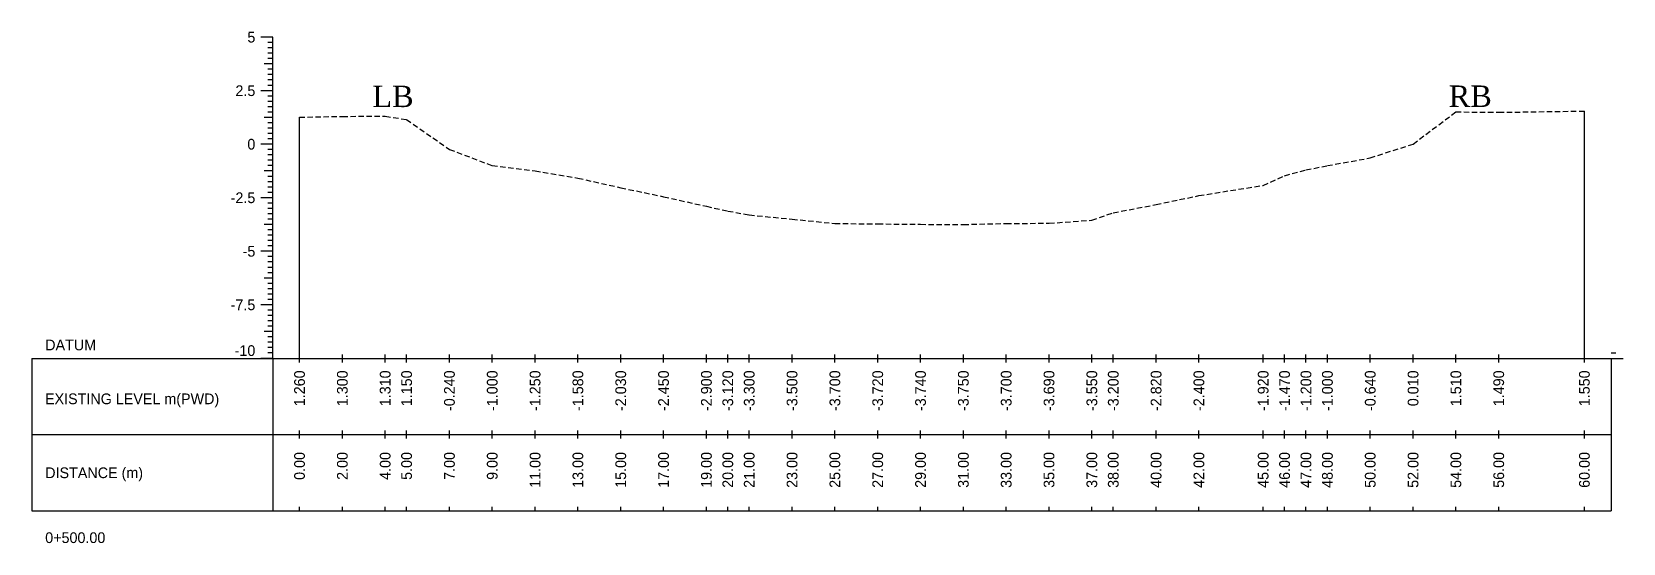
# Model space of a CAD drawing. Header units: inches. Extents: x 6579 to 9220, y -2276 to -1013.
# Drawn here: x 7030.2 to 7104.5, y -1244.5 to -1220.6 of the extents above; entities that cross this region are included whole.
import ezdxf
from ezdxf.enums import TextEntityAlignment as Align

# ---------------------------------------------------------------- set-up
doc = ezdxf.new("R2010")
doc.units = ezdxf.units.IN
doc.header["$MEASUREMENT"] = 0
doc.linetypes.add('HIDDEN', pattern=[0.375, 0.25, -0.125])
doc.layers.add('CS_Drawing', color=7, linetype='Continuous')
doc.layers.add('GL', color=3, linetype='HIDDEN')
doc.styles.add('romans', font='romans.shx')

msp = doc.modelspace()

# ---------------------------------------------------------------- texts
at = {"char_height": 1, "width": 263.40586, "attachment_point": 1, "style": 'romans'}
for s, insert in [('{\\fTimes New Roman|b0|i0|c0|p18;LB}', (7046.099, -1223.16)), ('{\\fTimes New Roman|b0|i0|c0|p18;RB}', (7096.363, -1223.15))]:
    msp.add_mtext(s, dxfattribs=dict(at, insert=insert))
at = {"layer": 'CS_Drawing'}
for s, p in [('5', (7040.637, -1220.894)), ('2.5', (7040.637, -1223.394)), ('0', (7040.637, -1225.894)), ('-2.5', (7040.637, -1228.394)), ('-5', (7040.637, -1230.894)), ('-7.5', (7040.637, -1233.394))]:
    msp.add_text(s, height=0.5, dxfattribs=at).set_placement(p, align=Align.MIDDLE_RIGHT)
for s, p in [('DATUM', (7030.825, -1235.269)), ('EXISTING LEVEL m(PWD)', (7030.815, -1237.785)), ('DISTANCE (m)', (7030.825, -1241.238)), ('0+500.00', (7030.825, -1244.269))]:
    msp.add_text(s, height=0.5, dxfattribs=at).set_placement(p, align=Align.MIDDLE_LEFT)
msp.add_text('-10', height=0.5, dxfattribs=at).set_placement((7040.637, -1235.782), align=Align.RIGHT)
for s, p in [('1.260', (7042.7, -1236.457)), ('1.300', (7044.7, -1236.457)), ('1.310', (7046.7, -1236.457)), ('1.150', (7047.7, -1236.457)), ('-0.240', (7049.7, -1236.457)), ('-1.000', (7051.7, -1236.457)), ('-1.250', (7053.7, -1236.457)), ('-1.580', (7055.7, -1236.457)), ('-2.030', (7057.7, -1236.457)), ('-2.450', (7059.7, -1236.457)), ('-2.900', (7061.7, -1236.457)), ('-3.120', (7062.7, -1236.457)), ('-3.300', (7063.7, -1236.457)), ('-3.500', (7065.7, -1236.457)), ('-3.700', (7067.7, -1236.457)), ('-3.720', (7069.7, -1236.457)), ('-3.740', (7071.7, -1236.457)), ('-3.750', (7073.7, -1236.457)), ('-3.700', (7075.7, -1236.457)), ('-3.690', (7077.7, -1236.457)), ('-3.550', (7079.7, -1236.457)), ('-3.200', (7080.7, -1236.457)), ('-2.820', (7082.7, -1236.457)), ('-2.400', (7084.7, -1236.457)), ('-1.920', (7087.7, -1236.457)), ('-1.470', (7088.7, -1236.457)), ('-1.200', (7089.7, -1236.457)), ('-1.000', (7090.7, -1236.457)), ('-0.640', (7092.7, -1236.457)), ('0.010', (7094.7, -1236.457)), ('1.510', (7096.7, -1236.457)), ('1.490', (7098.7, -1236.457)), ('1.550', (7102.7, -1236.457)), ('0.00', (7042.7, -1240.269)), ('2.00', (7044.7, -1240.269)), ('4.00', (7046.7, -1240.269)), ('5.00', (7047.7, -1240.269)), ('7.00', (7049.7, -1240.269)), ('9.00', (7051.7, -1240.269)), ('11.00', (7053.7, -1240.269)), ('13.00', (7055.7, -1240.269)), ('15.00', (7057.7, -1240.269)), ('17.00', (7059.7, -1240.269)), ('19.00', (7061.7, -1240.269)), ('20.00', (7062.7, -1240.269)), ('21.00', (7063.7, -1240.269)), ('23.00', (7065.7, -1240.269)), ('25.00', (7067.7, -1240.269)), ('27.00', (7069.7, -1240.269)), ('29.00', (7071.7, -1240.269)), ('31.00', (7073.7, -1240.269)), ('33.00', (7075.7, -1240.269)), ('35.00', (7077.7, -1240.269)), ('37.00', (7079.7, -1240.269)), ('38.00', (7080.7, -1240.269)), ('40.00', (7082.7, -1240.269)), ('42.00', (7084.7, -1240.269)), ('45.00', (7087.7, -1240.269)), ('46.00', (7088.7, -1240.269)), ('47.00', (7089.7, -1240.269)), ('48.00', (7090.7, -1240.269)), ('50.00', (7092.7, -1240.269)), ('52.00', (7094.7, -1240.269)), ('54.00', (7096.7, -1240.269)), ('56.00', (7098.7, -1240.269)), ('60.00', (7102.7, -1240.269))]:
    msp.add_text(s, height=0.5, rotation=90, dxfattribs=at).set_placement(p, align=Align.MIDDLE_RIGHT)

# ---------------------------------------------------------------- linework, layer by layer
at = {"layer": 'CS_Drawing'}
for p, q in [((7041.45, -1220.894), (7040.887, -1220.894)), ((7041.45, -1220.894), (7041.056, -1220.894)), ((7041.45, -1220.894), (7041.225, -1220.894)), ((7041.45, -1235.894), (7041.45, -1220.894)), ((7041.45, -1221.144), (7041.225, -1221.144)), ((7041.45, -1221.394), (7041.225, -1221.394)), ((7041.45, -1221.644), (7041.225, -1221.644)), ((7041.45, -1222.144), (7041.056, -1222.144)), ((7041.45, -1221.894), (7041.225, -1221.894)), ((7041.45, -1222.144), (7041.225, -1222.144)), ((7041.45, -1222.394), (7041.225, -1222.394)), ((7041.45, -1222.644), (7041.225, -1222.644)), ((7041.45, -1222.894), (7041.225, -1222.894)), ((7041.45, -1223.144), (7041.225, -1223.144)), ((7041.45, -1223.394), (7040.887, -1223.394)), ((7041.45, -1223.394), (7041.056, -1223.394)), ((7041.45, -1223.394), (7041.225, -1223.394)), ((7041.45, -1223.644), (7041.225, -1223.644)), ((7041.45, -1223.894), (7041.225, -1223.894)), ((7041.45, -1224.644), (7041.056, -1224.644)), ((7041.45, -1224.144), (7041.225, -1224.144)), ((7041.45, -1224.394), (7041.225, -1224.394)), ((7041.45, -1224.644), (7041.225, -1224.644)), ((7042.7, -1235.894), (7042.7, -1224.634)), ((7102.7, -1235.894), (7102.7, -1224.344)), ((7041.45, -1224.894), (7041.225, -1224.894)), ((7041.45, -1225.144), (7041.225, -1225.144)), ((7041.45, -1225.394), (7041.225, -1225.394)), ((7041.45, -1225.894), (7040.887, -1225.894)), ((7041.45, -1225.894), (7041.056, -1225.894)), ((7041.45, -1225.644), (7041.225, -1225.644)), ((7041.45, -1225.894), (7041.225, -1225.894)), ((7041.45, -1226.144), (7041.225, -1226.144)), ((7041.45, -1226.394), (7041.225, -1226.394)), ((7041.45, -1226.644), (7041.225, -1226.644)), ((7041.45, -1226.894), (7041.225, -1226.894)), ((7041.45, -1227.144), (7041.056, -1227.144)), ((7041.45, -1227.144), (7041.225, -1227.144)), ((7041.45, -1227.394), (7041.225, -1227.394)), ((7041.45, -1227.644), (7041.225, -1227.644)), ((7041.45, -1227.894), (7041.225, -1227.894)), ((7041.45, -1228.144), (7041.225, -1228.144)), ((7041.45, -1228.394), (7040.887, -1228.394)), ((7041.45, -1228.394), (7041.056, -1228.394)), ((7041.45, -1228.394), (7041.225, -1228.394)), ((7041.45, -1228.644), (7041.225, -1228.644)), ((7041.45, -1228.894), (7041.225, -1228.894)), ((7041.45, -1229.644), (7041.056, -1229.644)), ((7041.45, -1229.144), (7041.225, -1229.144)), ((7041.45, -1229.394), (7041.225, -1229.394)), ((7041.45, -1229.644), (7041.225, -1229.644)), ((7041.45, -1229.894), (7041.225, -1229.894)), ((7041.45, -1230.144), (7041.225, -1230.144)), ((7041.45, -1230.394), (7041.225, -1230.394)), ((7041.45, -1230.894), (7040.887, -1230.894)), ((7041.45, -1230.894), (7041.056, -1230.894)), ((7041.45, -1230.644), (7041.225, -1230.644)), ((7041.45, -1230.894), (7041.225, -1230.894)), ((7041.45, -1231.144), (7041.225, -1231.144)), ((7041.45, -1231.394), (7041.225, -1231.394)), ((7041.45, -1231.644), (7041.225, -1231.644)), ((7041.45, -1231.894), (7041.225, -1231.894)), ((7041.45, -1232.144), (7041.056, -1232.144)), ((7041.45, -1232.144), (7041.225, -1232.144)), ((7041.45, -1232.394), (7041.225, -1232.394)), ((7041.45, -1232.644), (7041.225, -1232.644)), ((7041.45, -1233.394), (7040.887, -1233.394)), ((7041.45, -1233.394), (7041.056, -1233.394)), ((7041.45, -1232.894), (7041.225, -1232.894)), ((7041.45, -1233.144), (7041.225, -1233.144)), ((7041.45, -1233.394), (7041.225, -1233.394)), ((7041.45, -1233.644), (7041.225, -1233.644)), ((7041.45, -1233.894), (7041.225, -1233.894)), ((7041.45, -1234.144), (7041.225, -1234.144)), ((7041.45, -1234.644), (7041.056, -1234.644)), ((7041.45, -1234.394), (7041.225, -1234.394)), ((7041.45, -1234.644), (7041.225, -1234.644)), ((7041.45, -1234.894), (7041.225, -1234.894)), ((7041.45, -1235.144), (7041.225, -1235.144)), ((7041.45, -1235.394), (7041.225, -1235.394)), ((7041.45, -1235.644), (7041.225, -1235.644)), ((7042.7, -1236.082), (7042.7, -1235.707)), ((7044.7, -1236.082), (7044.7, -1235.707)), ((7046.7, -1236.082), (7046.7, -1235.707)), ((7047.7, -1236.082), (7047.7, -1235.707)), ((7049.7, -1236.082), (7049.7, -1235.707)), ((7051.7, -1236.082), (7051.7, -1235.707)), ((7053.7, -1236.082), (7053.7, -1235.707)), ((7055.7, -1236.082), (7055.7, -1235.707)), ((7057.7, -1236.082), (7057.7, -1235.707)), ((7059.7, -1236.082), (7059.7, -1235.707)), ((7061.7, -1236.082), (7061.7, -1235.707)), ((7062.7, -1236.082), (7062.7, -1235.707)), ((7063.7, -1236.082), (7063.7, -1235.707)), ((7065.7, -1236.082), (7065.7, -1235.707)), ((7067.7, -1236.082), (7067.7, -1235.707)), ((7069.7, -1236.082), (7069.7, -1235.707)), ((7071.7, -1236.082), (7071.7, -1235.707)), ((7073.7, -1236.082), (7073.7, -1235.707)), ((7075.7, -1236.082), (7075.7, -1235.707)), ((7077.7, -1236.082), (7077.7, -1235.707)), ((7079.7, -1236.082), (7079.7, -1235.707)), ((7080.7, -1236.082), (7080.7, -1235.707)), ((7082.7, -1236.082), (7082.7, -1235.707)), ((7084.7, -1236.082), (7084.7, -1235.707)), ((7087.7, -1236.082), (7087.7, -1235.707)), ((7088.7, -1236.082), (7088.7, -1235.707)), ((7089.7, -1236.082), (7089.7, -1235.707)), ((7090.7, -1236.082), (7090.7, -1235.707)), ((7092.7, -1236.082), (7092.7, -1235.707)), ((7094.7, -1236.082), (7094.7, -1235.707)), ((7096.7, -1236.082), (7096.7, -1235.707)), ((7098.7, -1236.082), (7098.7, -1235.707)), ((7102.7, -1236.082), (7102.7, -1235.707)), ((7103.95, -1235.644), (7104.175, -1235.644)), ((7030.2, -1235.894), (7041.45, -1235.894)), ((7030.2, -1235.894), (7030.2, -1243.019)), ((7041.45, -1235.894), (7040.887, -1235.894)), ((7041.45, -1235.894), (7041.056, -1235.894)), ((7041.45, -1235.894), (7041.225, -1235.894)), ((7041.45, -1235.894), (7103.95, -1235.894)), ((7041.45, -1235.894), (7041.45, -1243.019)), ((7103.95, -1235.894), (7104.512, -1235.894)), ((7103.95, -1235.894), (7104.343, -1235.894)), ((7103.95, -1235.894), (7104.175, -1235.894)), ((7103.95, -1235.894), (7103.95, -1243.019)), ((7030.2, -1239.457), (7041.45, -1239.457)), ((7041.45, -1239.457), (7103.95, -1239.457)), ((7041.45, -1239.457), (7103.95, -1239.457)), ((7042.7, -1239.644), (7042.7, -1239.269)), ((7044.7, -1239.644), (7044.7, -1239.269)), ((7046.7, -1239.644), (7046.7, -1239.269)), ((7047.7, -1239.644), (7047.7, -1239.269)), ((7049.7, -1239.644), (7049.7, -1239.269)), ((7051.7, -1239.644), (7051.7, -1239.269)), ((7053.7, -1239.644), (7053.7, -1239.269)), ((7055.7, -1239.644), (7055.7, -1239.269)), ((7057.7, -1239.644), (7057.7, -1239.269)), ((7059.7, -1239.644), (7059.7, -1239.269)), ((7061.7, -1239.644), (7061.7, -1239.269)), ((7062.7, -1239.644), (7062.7, -1239.269)), ((7063.7, -1239.644), (7063.7, -1239.269)), ((7065.7, -1239.644), (7065.7, -1239.269)), ((7067.7, -1239.644), (7067.7, -1239.269)), ((7069.7, -1239.644), (7069.7, -1239.269)), ((7071.7, -1239.644), (7071.7, -1239.269)), ((7073.7, -1239.644), (7073.7, -1239.269)), ((7075.7, -1239.644), (7075.7, -1239.269)), ((7077.7, -1239.644), (7077.7, -1239.269)), ((7079.7, -1239.644), (7079.7, -1239.269)), ((7080.7, -1239.644), (7080.7, -1239.269)), ((7082.7, -1239.644), (7082.7, -1239.269)), ((7084.7, -1239.644), (7084.7, -1239.269)), ((7087.7, -1239.644), (7087.7, -1239.269)), ((7088.7, -1239.644), (7088.7, -1239.269)), ((7089.7, -1239.644), (7089.7, -1239.269)), ((7090.7, -1239.644), (7090.7, -1239.269)), ((7092.7, -1239.644), (7092.7, -1239.269)), ((7094.7, -1239.644), (7094.7, -1239.269)), ((7096.7, -1239.644), (7096.7, -1239.269)), ((7098.7, -1239.644), (7098.7, -1239.269)), ((7102.7, -1239.644), (7102.7, -1239.269)), ((7030.2, -1243.019), (7041.45, -1243.019)), ((7041.45, -1243.019), (7103.95, -1243.019)), ((7042.7, -1243.019), (7042.7, -1242.832)), ((7044.7, -1243.019), (7044.7, -1242.832)), ((7046.7, -1243.019), (7046.7, -1242.832)), ((7047.7, -1243.019), (7047.7, -1242.832)), ((7049.7, -1243.019), (7049.7, -1242.832)), ((7051.7, -1243.019), (7051.7, -1242.832)), ((7053.7, -1243.019), (7053.7, -1242.832)), ((7055.7, -1243.019), (7055.7, -1242.832)), ((7057.7, -1243.019), (7057.7, -1242.832)), ((7059.7, -1243.019), (7059.7, -1242.832)), ((7061.7, -1243.019), (7061.7, -1242.832)), ((7062.7, -1243.019), (7062.7, -1242.832)), ((7063.7, -1243.019), (7063.7, -1242.832)), ((7065.7, -1243.019), (7065.7, -1242.832)), ((7067.7, -1243.019), (7067.7, -1242.832)), ((7069.7, -1243.019), (7069.7, -1242.832)), ((7071.7, -1243.019), (7071.7, -1242.832)), ((7073.7, -1243.019), (7073.7, -1242.832)), ((7075.7, -1243.019), (7075.7, -1242.832)), ((7077.7, -1243.019), (7077.7, -1242.832)), ((7079.7, -1243.019), (7079.7, -1242.832)), ((7080.7, -1243.019), (7080.7, -1242.832)), ((7082.7, -1243.019), (7082.7, -1242.832)), ((7084.7, -1243.019), (7084.7, -1242.832)), ((7087.7, -1243.019), (7087.7, -1242.832)), ((7088.7, -1243.019), (7088.7, -1242.832)), ((7089.7, -1243.019), (7089.7, -1242.832)), ((7090.7, -1243.019), (7090.7, -1242.832)), ((7092.7, -1243.019), (7092.7, -1242.832)), ((7094.7, -1243.019), (7094.7, -1242.832)), ((7096.7, -1243.019), (7096.7, -1242.832)), ((7098.7, -1243.019), (7098.7, -1242.832)), ((7102.7, -1243.019), (7102.7, -1242.832))]:
    msp.add_line(p, q, dxfattribs=at)
at = {"layer": 'GL'}
msp.add_lwpolyline([(7042.7, -1224.634), (7044.7, -1224.594), (7046.7, -1224.584), (7047.7, -1224.744), (7049.7, -1226.134), (7051.7, -1226.894), (7053.7, -1227.144), (7055.7, -1227.474), (7057.7, -1227.924), (7059.7, -1228.344), (7061.7, -1228.794), (7062.7, -1229.014), (7063.7, -1229.194), (7065.7, -1229.394), (7067.7, -1229.594), (7069.7, -1229.614), (7071.7, -1229.634), (7073.7, -1229.644), (7075.7, -1229.594), (7077.7, -1229.584), (7079.7, -1229.444), (7080.7, -1229.094), (7082.7, -1228.714), (7084.7, -1228.294), (7087.7, -1227.814), (7088.7, -1227.364), (7089.7, -1227.094), (7090.7, -1226.894), (7092.7, -1226.534), (7094.7, -1225.884), (7096.7, -1224.384), (7098.7, -1224.404), (7102.7, -1224.344)], dxfattribs=at)

msp.set_redraw_order([(e.dxf.handle, doc.entitydb.next_handle()) for e in msp.query("TEXT MTEXT ATTDEF DIMENSION ARC_DIMENSION")])  # texts and dimensions are drawn at this point

doc.saveas('drawing.dxf')
